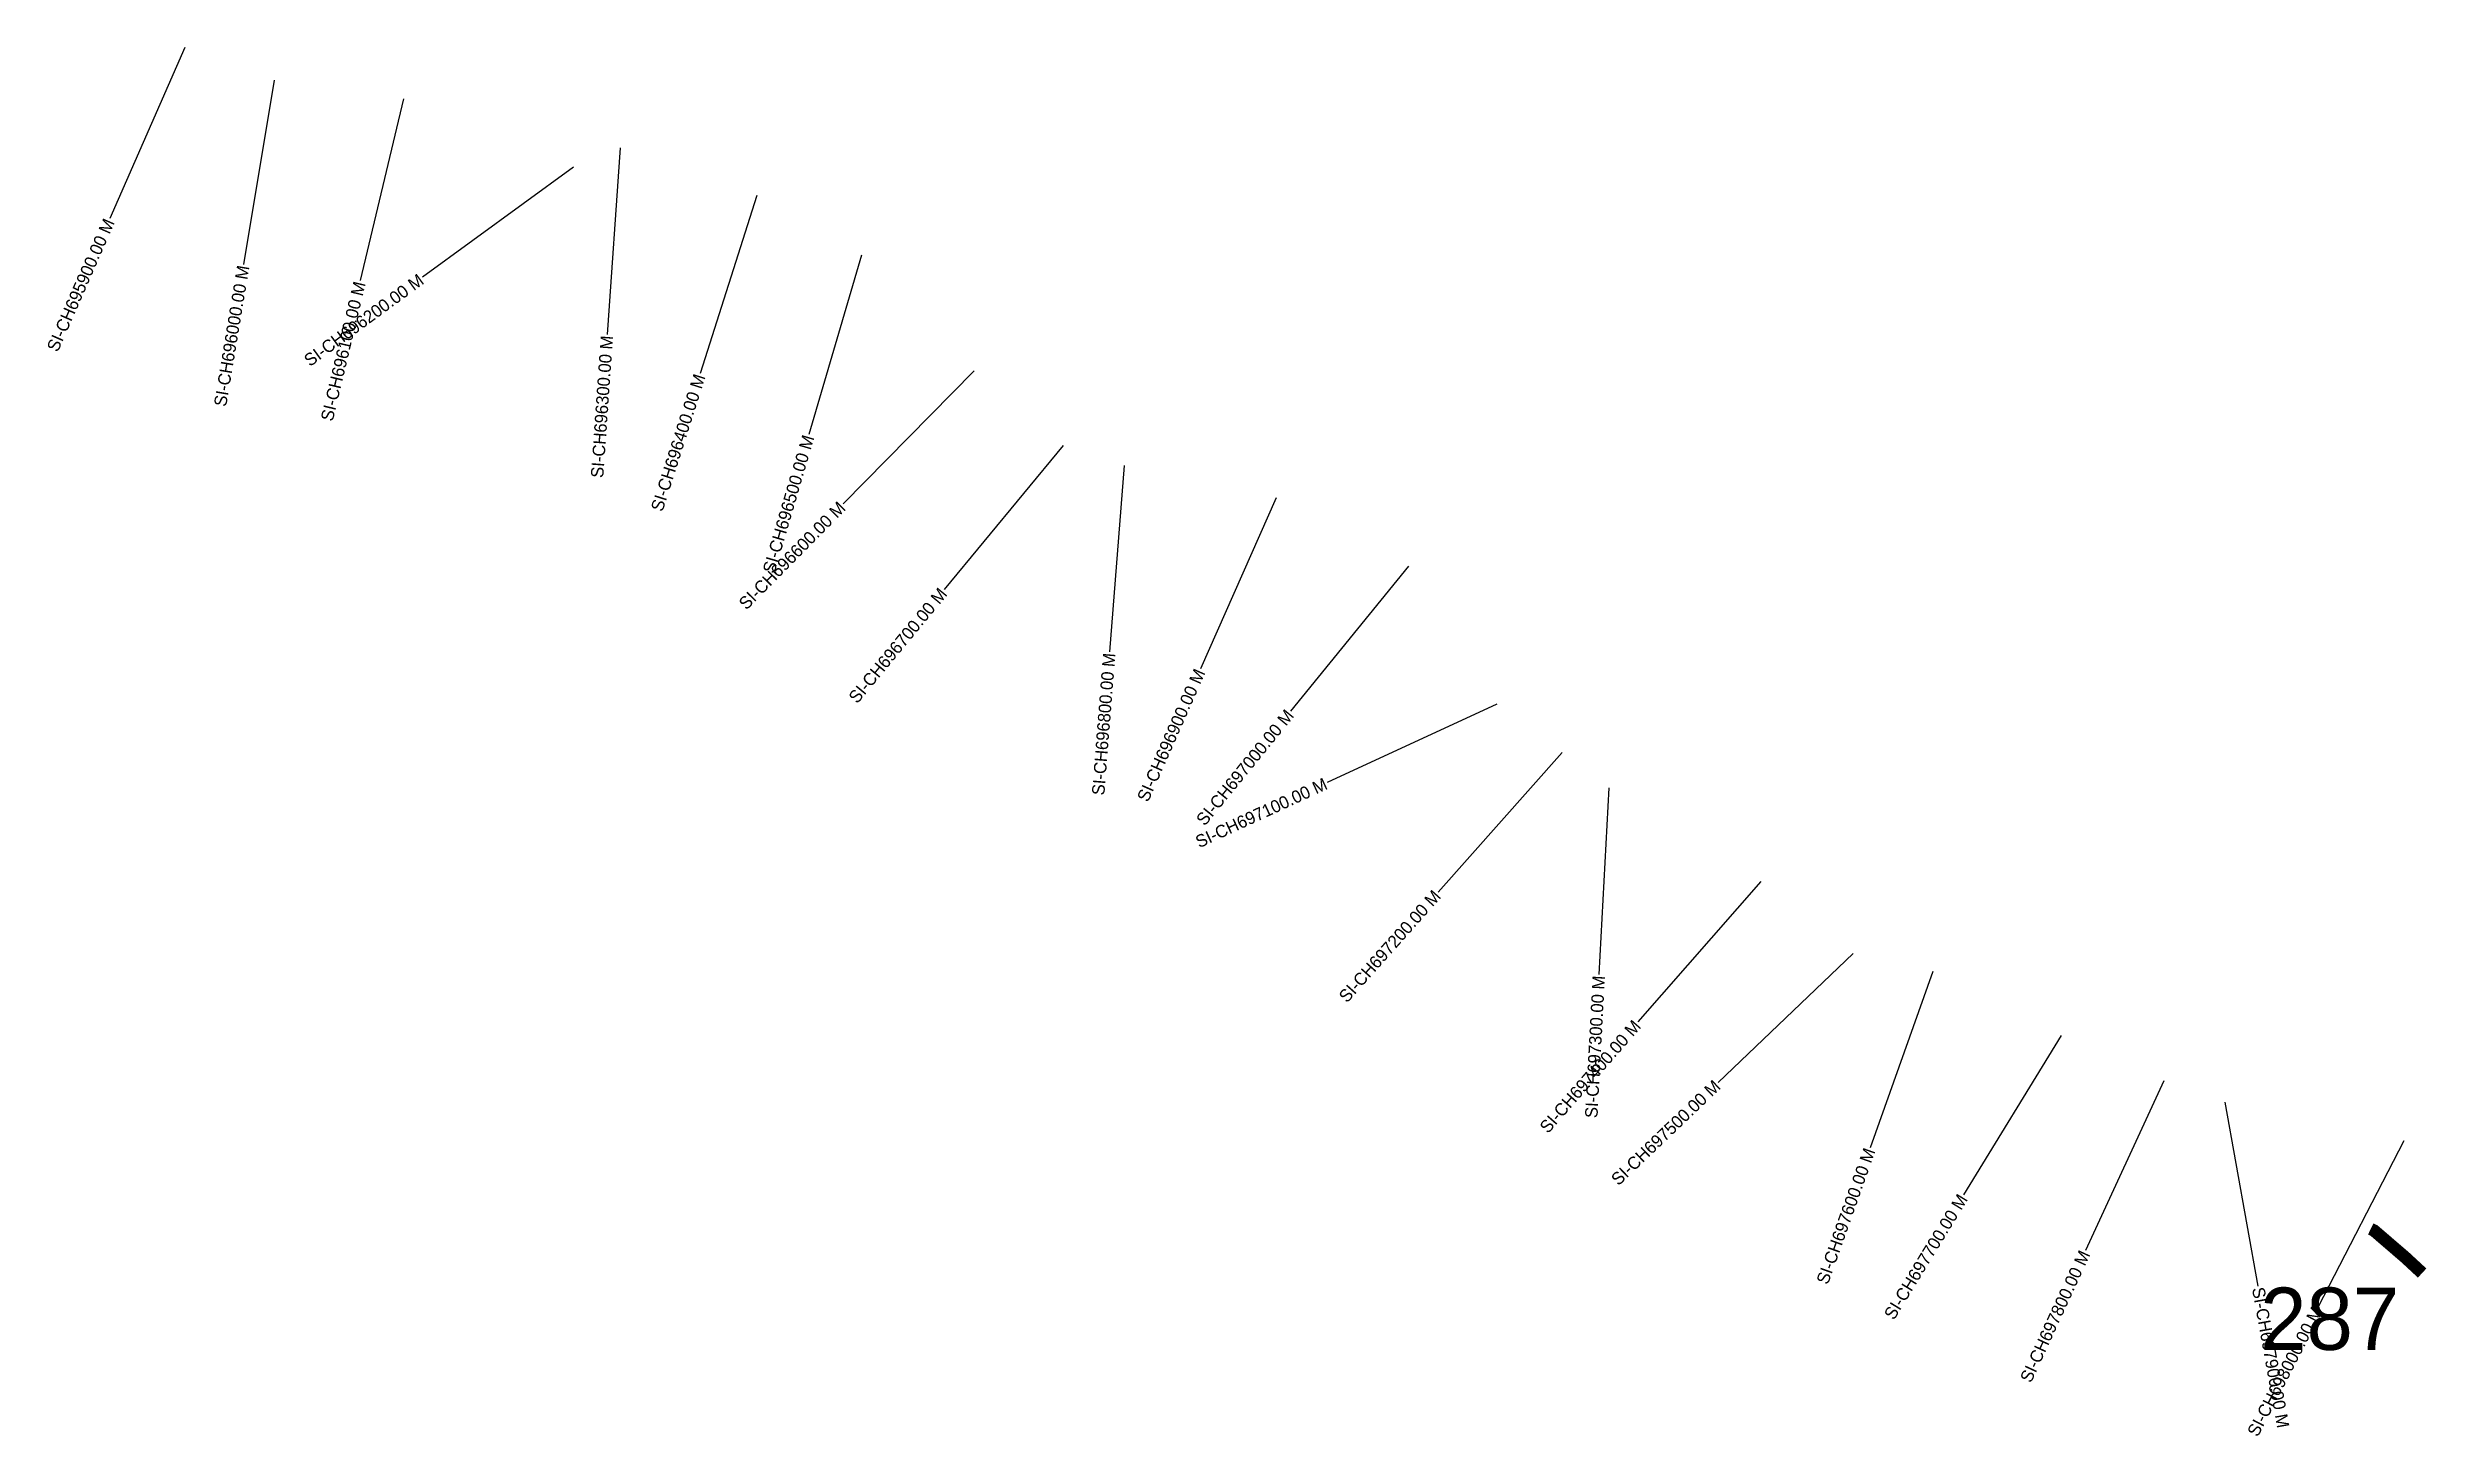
# Model space of a CAD drawing. Header units: metres. Extents: x 344688 to 348887, y 1760457 to 1763913.
# Drawn here: x 344688 to 346600, y 1760457 to 1761572 of the extents above; entities that cross this region are included whole.
import ezdxf
from ezdxf.enums import TextEntityAlignment as Align

# ---------------------------------------------------------------- set-up
doc = ezdxf.new("R2010")
doc.units = ezdxf.units.M
for name, color, linetype in [('ARTIFICIALLY PROTECTED', 4, 'Continuous'), ('CS', 134, 'Continuous'), ('CSMark', 6, 'Continuous')]:
    doc.layers.add(name, color=color, linetype=linetype)

msp = doc.modelspace()

# ---------------------------------------------------------------- texts
at = {"insert": (346464.8, 1760576.6), "char_height": 50, "attachment_point": 1}
msp.add_mtext_dynamic_manual_height_columns('287', width=84.374, gutter_width=1, heights=[74.2], dxfattribs=at)
at = {"layer": 'CSMark'}
for s, rotation, p in [('SI-CH695900.00 M', 66.2895, (344738, 1761434)), ('SI-CH696000.00 M', 80.541, (344845.6, 1761397.2)), ('SI-CH696200.00 M', 36.1444, (344988.5, 1761387.2)), ('SI-CH696100.00 M', 76.5709, (344939, 1761384.1)), ('SI-CH696300.00 M', 85.9871, (345137.5, 1761341)), ('SI-CH696400.00 M', 72.3277, (345212, 1761309.6)), ('SI-CH696500.00 M', 73.6715, (345299.3, 1761260.7)), ('SI-CH696600.00 M', 45.3944, (345326.3, 1761205.2)), ('SI-CH696700.00 M', 50.397, (345407.5, 1761136.3)), ('SI-CH696800.00 M', 85.4649, (345540.8, 1761086.1)), ('SI-CH696900.00 M', 66.1275, (345613.6, 1761072.5)), ('SI-CH697000.00 M', 50.8904, (345685.8, 1761038.7)), ('SI-CH697100.00 M', 24.7563, (345714.8, 1760981.8)), ('SI-CH697200.00 M', 48.3252, (345804, 1760893.5)), ('SI-CH697300.00 M', 86.9224, (345933.8, 1760827.1)), ('SI-CH697400.00 M', 48.8117, (345964.6, 1760789.2)), ('SI-CH697500.00 M', 43.6829, (346028.9, 1760740.6)), ('SI-CH697600.00 M', 70.4243, (346151.3, 1760688)), ('SI-CH697700.00 M', 58.5274, (346226.2, 1760650.2)), ('SI-CH697800.00 M', 65.2273, (346324.1, 1760605.5)), ('SI-CH698000.00 M', 62.7353, (346510.8, 1760560.2))]:
    msp.add_text(s, height=10, rotation=rotation, dxfattribs=at).set_placement(p, align=Align.MIDDLE_RIGHT)
msp.add_text('SI-CH697900.00 M', height=10, rotation=280.2173, dxfattribs=at).set_placement((346463.1, 1760576.8), align=Align.MIDDLE_LEFT)

# ---------------------------------------------------------------- linework, layer by layer
at = {"layer": 'ARTIFICIALLY PROTECTED', "const_width": 10, "flags": 128}
msp.add_lwpolyline([(346553.5, 1760623.7), (346556.2, 1760622.4), (346581.2, 1760600.9), (346594.8, 1760588.3)], dxfattribs=at)
at = {"layer": 'CS'}
for p, q in [((344798.7, 1761572.2), (344738.4, 1761434.9)), ((344870.4, 1761546.2), (344845.7, 1761398.2)), ((344974.1, 1761531), (344939.3, 1761385.1)), ((345148.1, 1761491.7), (345137.6, 1761342)), ((345110.5, 1761476.3), (344989.3, 1761387.8)), ((345257.8, 1761453.4), (345212.3, 1761310.5)), ((345341.8, 1761405.6), (345299.6, 1761261.7)), ((345432.3, 1761312.7), (345327, 1761205.9)), ((345503.7, 1761252.7), (345408.1, 1761137.1)), ((345552.8, 1761236.6), (345540.9, 1761087.1)), ((345674.7, 1761210.6), (345614, 1761073.4)), ((345781, 1761155.8), (345686.4, 1761039.4)), ((345851.9, 1761045), (345715.7, 1760982.2)), ((345904.4, 1761006.3), (345804.7, 1760894.2)), ((345941.9, 1760977.9), (345933.8, 1760828.1)), ((346064, 1760902.8), (345965.2, 1760790)), ((346138.1, 1760844.9), (346029.6, 1760741.3)), ((346201.9, 1760830.3), (346151.6, 1760688.9)), ((346305, 1760779), (346226.7, 1760651)), ((346387.3, 1760742.6), (346324.5, 1760606.4)), ((346436.3, 1760725.4), (346462.9, 1760577.8)), ((346580, 1760694.5), (346511.3, 1760561.1))]:
    msp.add_line(p, q, dxfattribs=at)

msp.set_redraw_order([(e.dxf.handle, doc.entitydb.next_handle()) for e in msp.query("TEXT MTEXT ATTDEF DIMENSION ARC_DIMENSION")])  # texts and dimensions are drawn at this point

doc.saveas('drawing.dxf')
